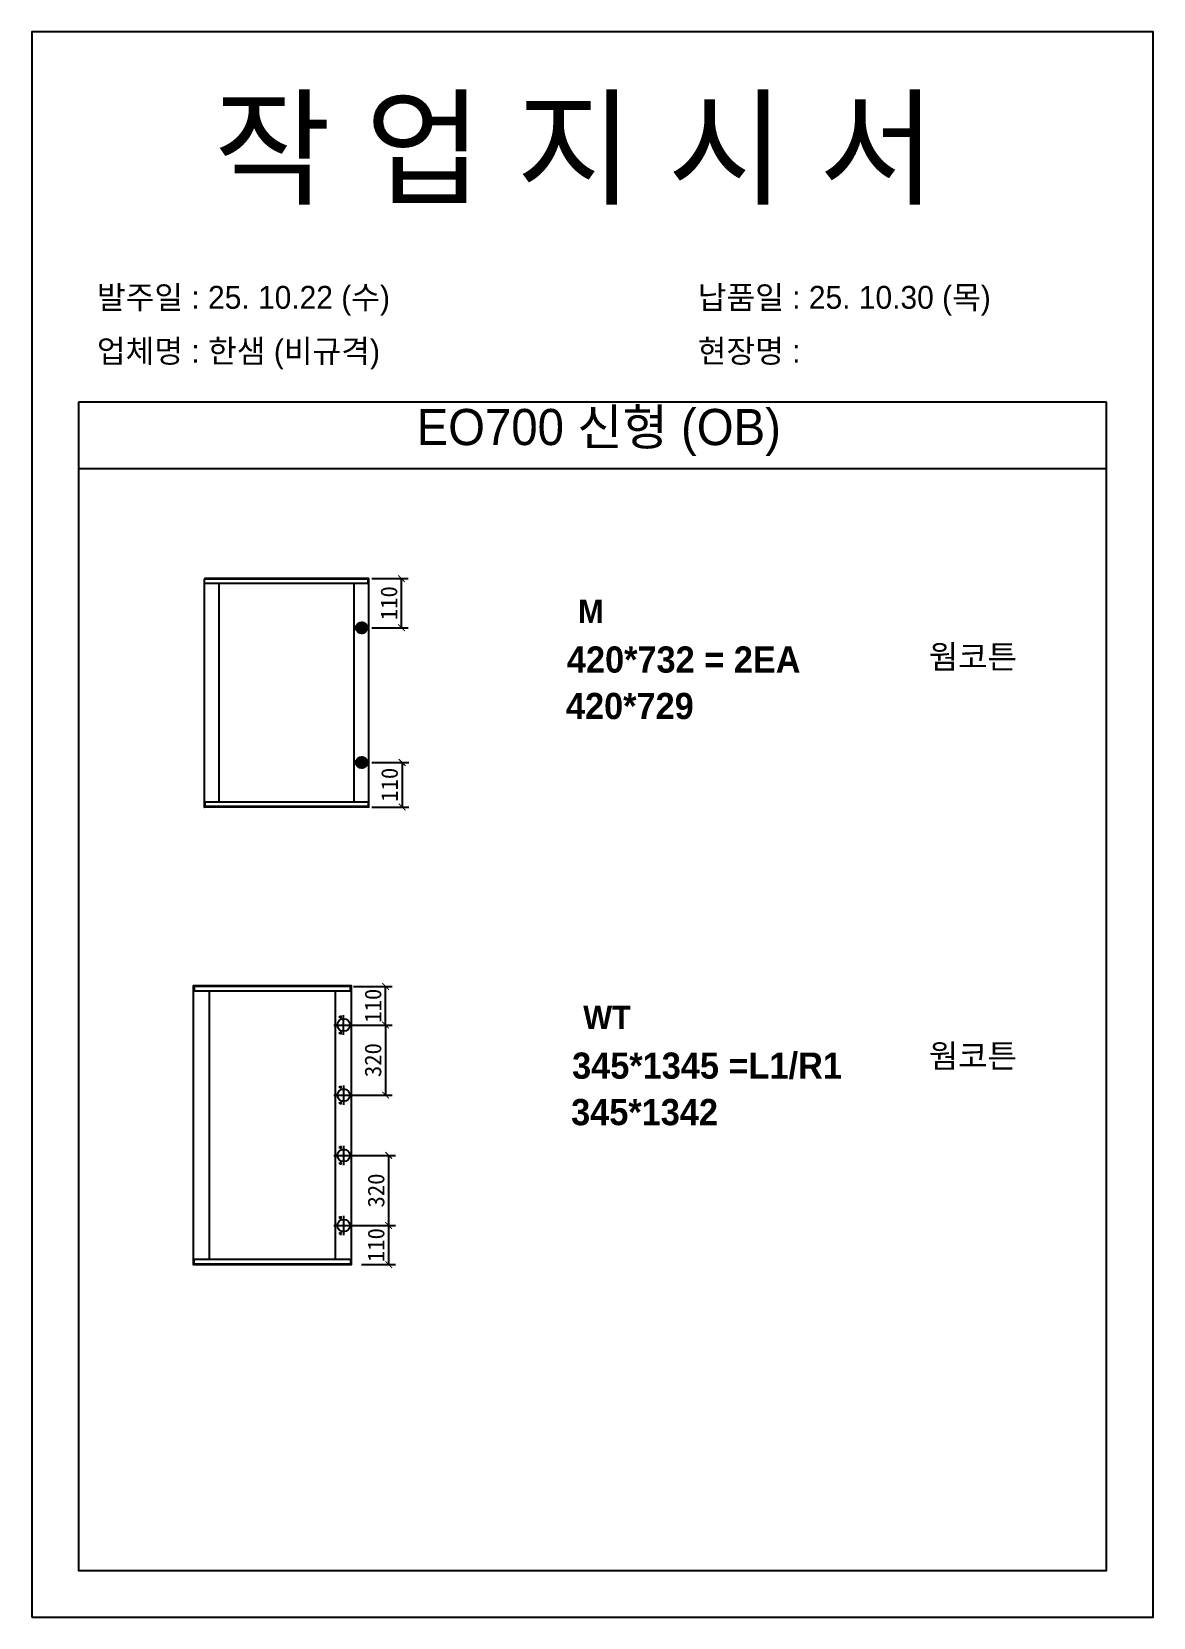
# Model space of a CAD drawing. Header units: millimetres. Extents: x -44117 to 256353, y -2095463 to 65325.
# Drawn here: x 115418 to 117098, y -404012 to -401636 of the extents above; entities that cross this region are included whole.
import ezdxf

# ---------------------------------------------------------------- set-up
doc = ezdxf.new("R2010")
doc.units = ezdxf.units.MM
doc.header["$LTSCALE"] = 10
doc.layers.add('Layer1', color=7, linetype='Continuous', lineweight=70)
doc.styles.add('MtX_Gulim', font='')
doc.styles.get('MtX_Gulim').set_extended_font_data('Gulim', bold=True)
doc.dimstyles.new('ISO-25', dxfattribs={"dimtxt": 2.5, "dimasz": 2.5, "dimexe": 1, "dimexo": 1, "dimtad": 1, "dimtxsty": 'Standard', "dimblk": 'ARCHTICK', "dimcen": 2.5, "dimadec": 0, "dimazin": 0, "dimtfac": 1, "dimtmove": 0, "dimatfit": 3, "dimfxl": 0, "dimarcsym": 0})

msp = doc.modelspace()

# ---------------------------------------------------------------- texts
at = {"linetype": 'Continuous', "style": 'MtX_Gulim'}
for s, height, p in [('M', 35.04934, (116236.33609, -402522.34488)), ('420*732 = 2EA', 39.2712622, (116219.6713, -402596.66235)), ('웜코튼', 35.049344, (116761.80408, -402590.47608)), ('WT', 35.049344, (116244.10468, -403130.88448)), ('웜코튼', 35.049344, (116761.80408, -403188.65757)), ('345*1345 =L1/R1', 39.2712622, (116227.43989, -403205.20196))]:
    msp.add_text(s, height=height, dxfattribs=at).set_placement(p)
at = {"color": 242, "linetype": 'Continuous', "true_color": 0xcd2027, "style": 'MtX_Gulim'}
for s, p in [('420*729', (116218.20938, -402666.26212)), ('345*1342', (116225.97797, -403274.80172))]:
    msp.add_text(s, height=39.271262, dxfattribs=at).set_placement(p)
at = {"attachment_point": 1}
for s, width, gutter_width, heights, insert, char_height in [('{\\fGulim|b0|i0|c129|p50;작 업 지 시 서}', 3307.3198183, 12.5, [-155.84554], (115690.78612, -401740.40224), 140), ('\\pt11;{\\fGulim|b0|i0|c129|p50;발주일 : 25. 10.22 (수)}', 3307.3198183, 12.5, [34.50412], (115515.57676, -402017.12266), 34.3), ('{\\fGulim|b0|i0|c129|p50;납품일 : 25. 10.30 (목)}', 3307.3198183, 12.5, [35.09023], (116415.55475, -402017.12266), 34.3), ('{\\fGulim|b0|i0|c129|p50;업체명 : 한샘 (비규격)}', 3307.3198183, 12.5, [36.11279], (115515.57676, -402097.77883), 34.3), ('{\\fGulim|b0|i0|c129|p50;현장명 : }', 3307.3198183, 12.5, [-38.2735], (116415.55475, -402097.77883), 34.3), ('{\\fGulim|b0|i0|c129|p50;EO700 신형 (OB) }', 5224.9748335, 19.74777, [57.05176], (115994.52818, -402201.54379), 54.1878762)]:
    msp.add_mtext_dynamic_manual_height_columns(s, width=width, gutter_width=gutter_width, heights=heights, dxfattribs=dict(at, insert=insert, char_height=char_height))

# ---------------------------------------------------------------- blocks, each defined once
blk = doc.blocks.new('_ArchTick')
at = {"color": 0, "linetype": 'ByBlock', "const_width": 0.15}
blk.add_lwpolyline([(-0.5, -0.5), (0.5, 0.5)], dxfattribs=at)
blk = doc.blocks.new('*D3645')
at = {"color": 0, "lineweight": -2}
for p, q in [((115927.3, -402455.8), (115981.9, -402455.8)), ((115971.9, -402529.4), (115971.9, -402455.8)), ((115927.3, -402529.4), (115981.9, -402529.4))]:
    blk.add_line(p, q, dxfattribs=at)
at = {"layer": 'Defpoints', "color": 0}
for p in [(115912.3, -402455.8), (115971.9, -402455.8), (115912.3, -402529.4)]:
    blk.add_point(p, dxfattribs=at)
at = {"color": 0, "lineweight": -2, "xscale": 10, "yscale": 10, "zscale": 10}
for p, rotation in [((115971.9, -402455.8), 90), ((115971.9, -402529.4), 270)]:
    blk.add_blockref('_ArchTick', p, dxfattribs=dict(at, rotation=rotation))
at = {"color": 0, "insert": (115953.2, -402492.6), "char_height": 25, "attachment_point": 5, "rotation": 90}
blk.add_mtext('110', dxfattribs=at)
blk = doc.blocks.new('*D3646')
at = {"color": 0, "lineweight": -2}
for p, q in [((115927.3, -402731.3), (115982.9, -402731.3)), ((115972.9, -402731.3), (115972.9, -402798.2)), ((115927.3, -402798.2), (115982.9, -402798.2))]:
    blk.add_line(p, q, dxfattribs=at)
at = {"layer": 'Defpoints', "color": 0}
for p in [(115912.3, -402731.3), (115912.3, -402798.2), (115972.9, -402798.2)]:
    blk.add_point(p, dxfattribs=at)
at = {"color": 0, "lineweight": -2, "xscale": 10, "yscale": 10, "zscale": 10}
for p, rotation in [((115972.9, -402731.3), 90), ((115972.9, -402798.2), 270)]:
    blk.add_blockref('_ArchTick', p, dxfattribs=dict(at, rotation=rotation))
at = {"color": 0, "insert": (115954.1, -402764.7), "char_height": 25, "attachment_point": 5, "rotation": 90}
blk.add_mtext('110', dxfattribs=at)
blk = doc.blocks.new('*D3647')
at = {"color": 0, "lineweight": -2}
for p, q in [((115900.2, -403066.9), (115958.1, -403066.9)), ((115948.1, -403124.7), (115948.1, -403066.9)), ((115900.2, -403124.7), (115958.1, -403124.7))]:
    blk.add_line(p, q, dxfattribs=at)
at = {"layer": 'Defpoints', "color": 0}
for p in [(115885.2, -403066.9), (115948.1, -403066.9), (115885.2, -403124.7)]:
    blk.add_point(p, dxfattribs=at)
at = {"color": 0, "lineweight": -2, "xscale": 10, "yscale": 10, "zscale": 10}
for p, rotation in [((115948.1, -403066.9), 90), ((115948.1, -403124.7), 270)]:
    blk.add_blockref('_ArchTick', p, dxfattribs=dict(at, rotation=rotation))
at = {"color": 0, "insert": (115929.3, -403095.8), "char_height": 25, "attachment_point": 5, "rotation": 90}
blk.add_mtext('110', dxfattribs=at)
blk = doc.blocks.new('*D3648')
at = {"color": 0, "lineweight": -2}
for p, q in [((115900.2, -403425.3), (115962.7, -403425.3)), ((115952.7, -403483.8), (115952.7, -403425.3)), ((115911.8, -403483.8), (115962.7, -403483.8))]:
    blk.add_line(p, q, dxfattribs=at)
at = {"layer": 'Defpoints', "color": 0}
for p in [(115885.2, -403425.3), (115952.7, -403425.3), (115896.8, -403483.8)]:
    blk.add_point(p, dxfattribs=at)
at = {"color": 0, "lineweight": -2, "xscale": 10, "yscale": 10, "zscale": 10}
for p, rotation in [((115952.7, -403425.3), 90), ((115952.7, -403483.8), 270)]:
    blk.add_blockref('_ArchTick', p, dxfattribs=dict(at, rotation=rotation))
at = {"color": 0, "insert": (115933.9, -403454.5), "char_height": 25, "attachment_point": 5, "rotation": 90}
blk.add_mtext('110', dxfattribs=at)
blk = doc.blocks.new('*D3649')
at = {"color": 0, "lineweight": -2}
for p, q in [((115900.2, -403320.1), (115962.7, -403320.1)), ((115952.7, -403425.3), (115952.7, -403320.1)), ((115900.2, -403425.3), (115962.7, -403425.3))]:
    blk.add_line(p, q, dxfattribs=at)
at = {"layer": 'Defpoints', "color": 0}
for p in [(115885.2, -403320.1), (115952.7, -403320.1), (115885.2, -403425.3)]:
    blk.add_point(p, dxfattribs=at)
at = {"color": 0, "lineweight": -2, "xscale": 10, "yscale": 10, "zscale": 10}
for p, rotation in [((115952.7, -403320.1), 90), ((115952.7, -403425.3), 270)]:
    blk.add_blockref('_ArchTick', p, dxfattribs=dict(at, rotation=rotation))
at = {"color": 0, "insert": (115933.9, -403372.7), "char_height": 25, "attachment_point": 5, "rotation": 90}
blk.add_mtext('320', dxfattribs=at)
blk = doc.blocks.new('*D3650')
at = {"color": 0, "lineweight": -2}
for p, q in [((115900.2, -403124.7), (115958.1, -403124.7)), ((115948.1, -403124.7), (115948.1, -403229.9)), ((115900.2, -403229.9), (115958.1, -403229.9))]:
    blk.add_line(p, q, dxfattribs=at)
at = {"layer": 'Defpoints', "color": 0}
for p in [(115885.2, -403124.7), (115885.2, -403229.9), (115948.1, -403229.9)]:
    blk.add_point(p, dxfattribs=at)
at = {"color": 0, "lineweight": -2, "xscale": 10, "yscale": 10, "zscale": 10}
for p, rotation in [((115948.1, -403124.7), 90), ((115948.1, -403229.9), 270)]:
    blk.add_blockref('_ArchTick', p, dxfattribs=dict(at, rotation=rotation))
at = {"color": 0, "insert": (115929.3, -403177.3), "char_height": 25, "attachment_point": 5, "rotation": 90}
blk.add_mtext('320', dxfattribs=at)

# ---------------------------------------------------------------- dimensions: what is measured, and where the dimension line sits
for base, p1, p2, text, picture, middle in [((115971.93787, -402455.78722), (115912.3241, -402529.40369), (115912.3241, -402455.78722), '110', '*D3645', (115953.18787, -402492.59545)), ((115972.89135, -402798.16603), (115912.3241, -402731.28165), (115912.3241, -402798.16603), '110', '*D3646', (115954.14135, -402764.72384)), ((115948.09062, -403229.89842), (115885.16548, -403124.71588), (115885.16548, -403229.89842), '320', '*D3650', (115929.34062, -403177.30715)), ((115952.66208, -403320.10842), (115885.16548, -403425.29095), (115885.16548, -403320.10842), '320', '*D3649', (115933.91208, -403372.69968)), ((115952.66208, -403425.29095), (115896.80402, -403483.79565), (115885.16548, -403425.29095), '110', '*D3648', (115933.91208, -403454.5433))]:
    dim = msp.add_linear_dim(base=base, p1=p1, p2=p2, angle=90, text=text, dimstyle='ISO-25', override={"dimscale": 10, "dimasz": 1, "dimexo": 1.5, "dimtxsty": 'Standard'})
    dim.commit()
    dim.dimension.update_dxf_attribs({"geometry": picture, "text_midpoint": middle})
dim = msp.add_linear_dim(base=(115948.09062, -403066.87879), p1=(115885.16548, -403124.71588), p2=(115885.16548, -403066.87879), angle=90, text='110', dimstyle='ISO-25', override={"dimscale": 10, "dimasz": 1, "dimexo": 1.5, "dimtxsty": 'Standard'})
dim.commit()
dim.dimension.update_dxf_attribs({"geometry": '*D3647', "text_midpoint": (115948.09062, -403095.79734), "dimtype": 160})

# ---------------------------------------------------------------- linework, layer by layer
for p, q in [((117027.97952, -402191.40945), (115487.97952, -402191.40945)), ((117027.97952, -402291.40945), (115487.97952, -402291.40945)), ((115676.46144, -402456.03318), (115676.46144, -402797.92006)), ((115922.96208, -402456.47591), (115676.46144, -402456.47591)), ((115922.96208, -402463.16607), (115676.46144, -402463.16607)), ((115922.71612, -402455.78722), (115676.70741, -402455.78722)), ((115698.35204, -402462.67415), (115698.35204, -402790.78718)), ((115900.82552, -402790.78718), (115900.82552, -402463.16607)), ((115921.73228, -402463.16607), (115921.73228, -402455.78722)), ((115922.96208, -402797.92006), (115922.96208, -402456.03318)), ((115922.96208, -402790.78718), (115676.46144, -402790.78718)), ((115922.96208, -402797.47734), (115676.46144, -402797.47734)), ((115922.71612, -402798.16603), (115676.70741, -402798.16603)), ((115677.69125, -402798.16603), (115677.69125, -402790.78718)), ((115921.73228, -402790.78718), (115921.73228, -402798.16603)), ((115659.88845, -403066.39948), (115659.88845, -403483.60734)), ((115896.88202, -403066.87879), (115659.88845, -403066.87879)), ((115896.88202, -403074.12174), (115659.88845, -403074.12174)), ((115896.61573, -403066.1332), (115660.15474, -403066.1332)), ((115661.21987, -403066.1332), (115661.21987, -403074.12174)), ((115683.58781, -403073.58917), (115683.58781, -403475.88509)), ((115872.91638, -403475.88509), (115872.91638, -403074.12174)), ((115895.55059, -403074.12174), (115895.55059, -403066.1332)), ((115896.88202, -403483.60734), (115896.88202, -403066.39948)), ((115880.37235, -403110.60278), (115880.37235, -403114.86333)), ((115885.16548, -403139.24047), (115885.16548, -403110.19129)), ((115870.64089, -403124.71588), (115899.69007, -403124.71588)), ((115882.50263, -403112.73305), (115878.24207, -403112.73305)), ((115880.37235, -403134.56842), (115880.37235, -403138.82898)), ((115882.50263, -403136.6987), (115878.24207, -403136.6987)), ((115870.64089, -403229.89842), (115899.69007, -403229.89842)), ((115882.50263, -403217.91559), (115878.24207, -403217.91559)), ((115880.37235, -403215.78531), (115880.37235, -403220.04587)), ((115885.16548, -403215.37383), (115885.16548, -403244.42301)), ((115882.50263, -403241.88123), (115878.24207, -403241.88123)), ((115880.37235, -403239.75096), (115880.37235, -403244.01151)), ((115870.64089, -403320.10842), (115899.69007, -403320.10842)), ((115882.50263, -403308.12559), (115878.24207, -403308.12559)), ((115880.37235, -403305.99531), (115880.37235, -403310.25587)), ((115885.16548, -403305.58383), (115885.16548, -403334.63301)), ((115882.50263, -403332.09123), (115878.24207, -403332.09123)), ((115880.37235, -403329.96095), (115880.37235, -403334.22151)), ((115882.50263, -403413.30811), (115878.24207, -403413.30811)), ((115880.37235, -403411.17784), (115880.37235, -403415.43839)), ((115885.16548, -403410.76636), (115885.16548, -403439.81553)), ((115870.64089, -403425.29095), (115899.69007, -403425.29095)), ((115882.50263, -403437.27376), (115878.24207, -403437.27376)), ((115880.37235, -403435.14348), (115880.37235, -403439.40404)), ((115896.88202, -403475.88509), (115659.88845, -403475.88509)), ((115896.88202, -403483.12804), (115659.88845, -403483.12804)), ((115896.61573, -403483.87364), (115660.15474, -403483.87364)), ((115661.21987, -403483.87364), (115661.21987, -403475.88509)), ((115895.55059, -403475.88509), (115895.55059, -403483.87364))]:
    msp.add_line(p, q)
msp.add_lwpolyline([(115417.97952, -404012.23972), (117097.97952, -404012.23972), (117097.97952, -401636.23972), (115417.97952, -401636.23972)], close=True)
msp.add_lwpolyline([(115487.97952, -402191.40945), (115487.97952, -403942.23972), (117027.97952, -403942.23972), (117027.97952, -402191.40945)])
for centre, radius in [((115880.37235, -403112.73305), 0.85211), ((115885.16548, -403124.71588), 9.31997), ((115880.37235, -403136.6987), 0.85211), ((115885.16548, -403229.89842), 9.31997), ((115880.37235, -403217.91559), 0.85211), ((115880.37235, -403241.88123), 0.85211), ((115885.16548, -403320.10842), 9.31997), ((115880.37235, -403308.12559), 0.85211), ((115880.37235, -403332.09123), 0.85211), ((115885.16548, -403425.29095), 9.31997), ((115880.37235, -403413.30811), 0.85211), ((115880.37235, -403437.27376), 0.85211)]:
    msp.add_circle(centre, radius)
for centre, radius, start, end in [((115922.71612, -402456.03318), 0.24596, 0, 90), ((115676.70741, -402797.92007), 0.24596, 180, 270), ((115922.71612, -402797.92007), 0.24596, 270, 0), ((115660.15474, -403066.39948), 0.26628, 90, 180), ((115896.61573, -403066.39948), 0.26628, 0, 90), ((115660.15474, -403483.60735), 0.26628, 180, 270), ((115896.61573, -403483.60735), 0.26628, 270, 0)]:
    msp.add_arc(centre, radius, start, end)
at = {"layer": 'Layer1'}
for p, q in [((115912.3241, -402520.33849), (115912.3241, -402538.4689)), ((115912.3241, -402740.34685), (115912.3241, -402722.21645))]:
    msp.add_line(p, q, dxfattribs=at)
for points in [[(115921.3893, -402529.40369), (115903.2589, -402529.40369)], [(115921.3893, -402731.28165), (115903.2589, -402731.28165)]]:
    msp.add_lwpolyline(points, close=True, dxfattribs=at)
for centre in [(115912.3241, -402529.40369), (115912.3241, -402731.28165)]:
    msp.add_circle(centre, 6.04347, dxfattribs=at)

msp.set_redraw_order([(e.dxf.handle, doc.entitydb.next_handle()) for e in msp.query("TEXT MTEXT ATTDEF DIMENSION ARC_DIMENSION")])  # texts and dimensions are drawn at this point

doc.saveas('drawing.dxf')
